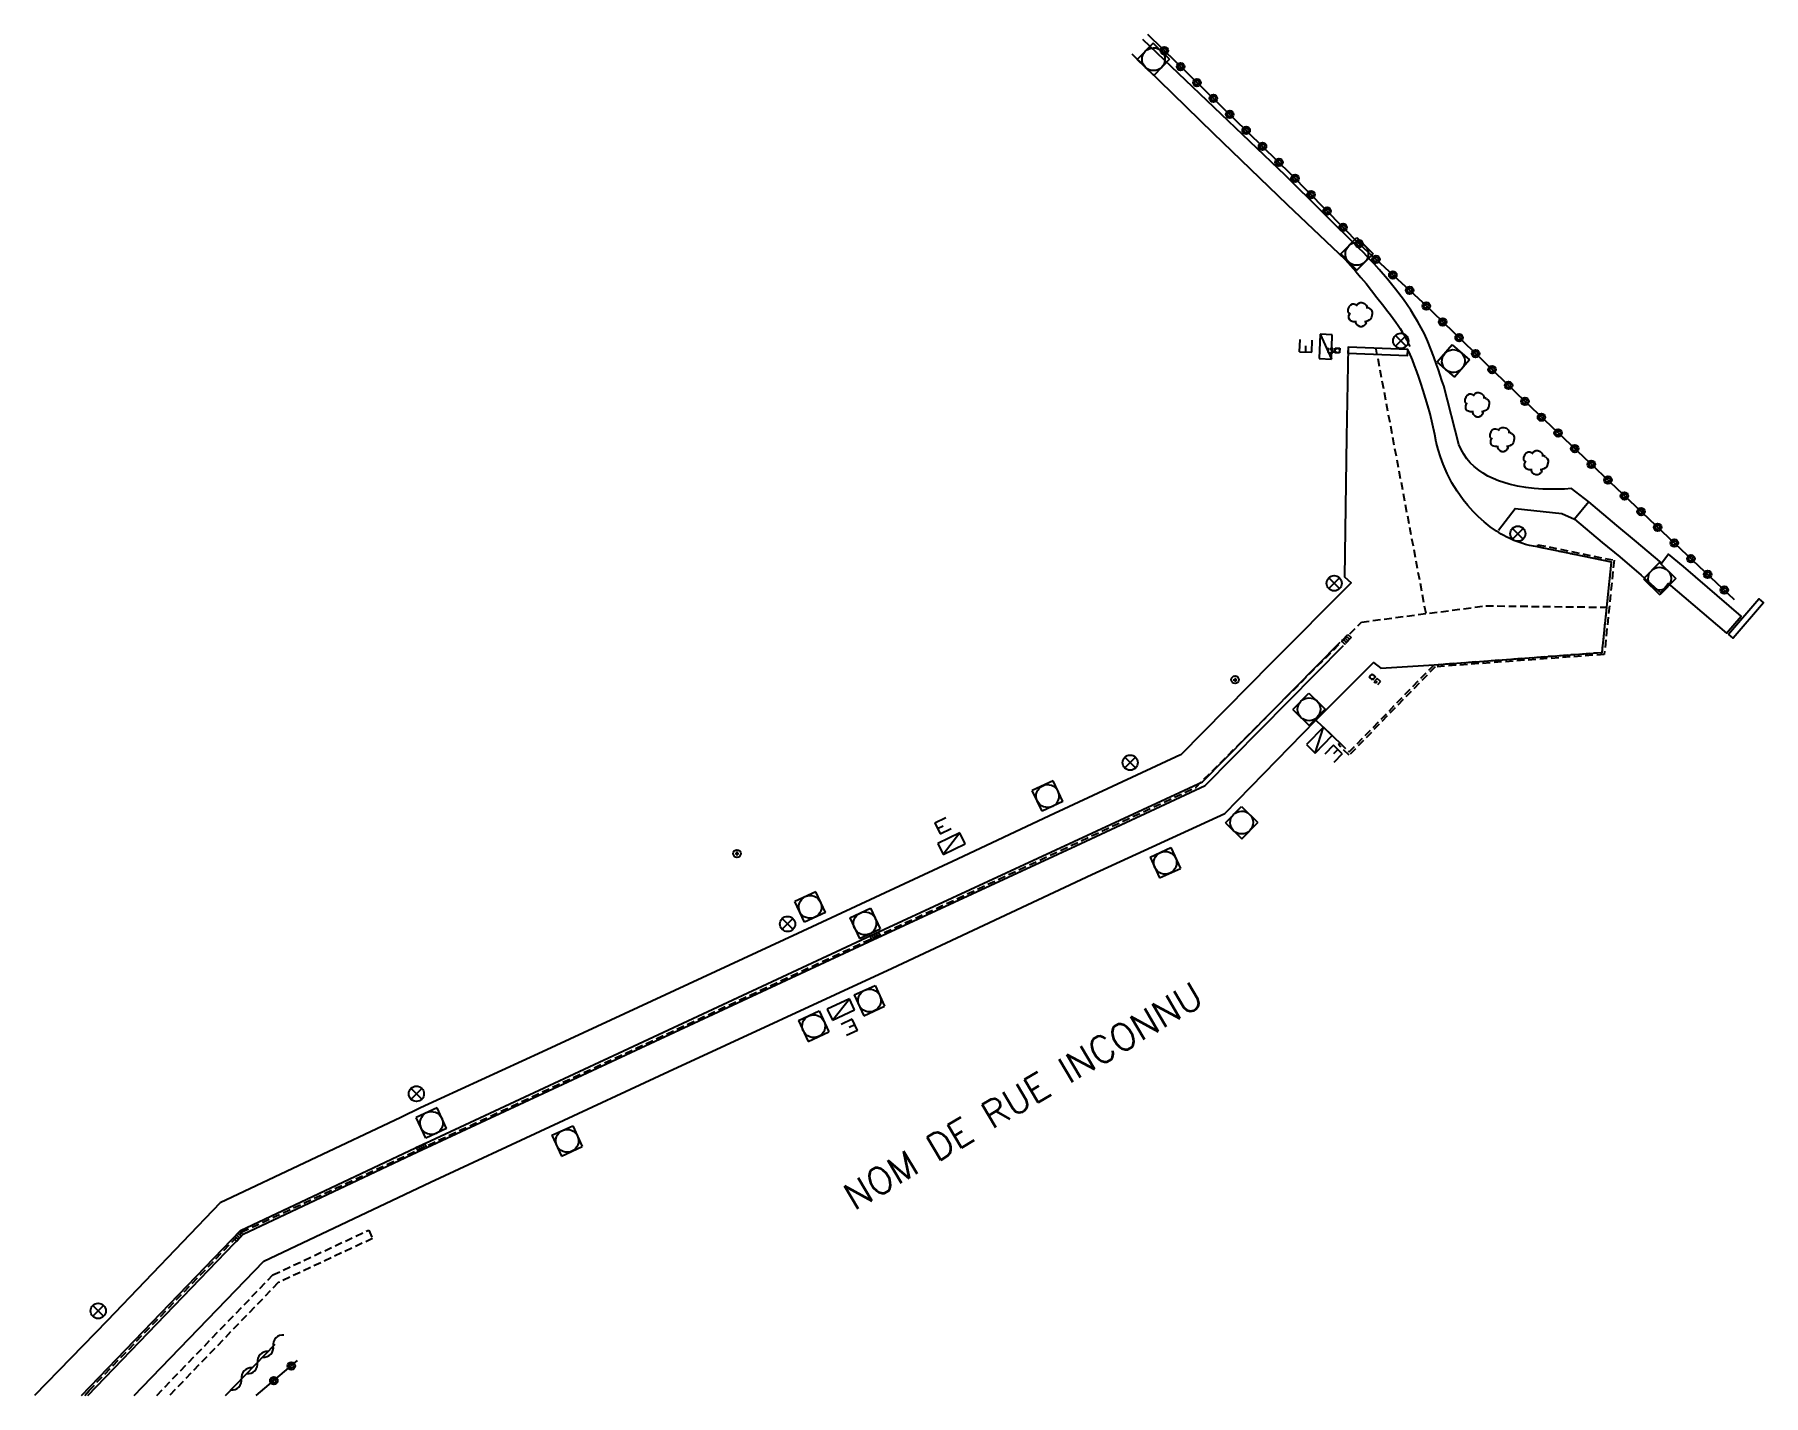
# Model space of a CAD drawing. Header units: millimetres. Extents: x 159000 to 159487, y 157000 to 157996.
# Drawn here: x 159171 to 159284.4, y 157000 to 157089.2 of the extents above; entities that cross this region are included whole.
import ezdxf
from ezdxf.enums import TextEntityAlignment as Align

# ---------------------------------------------------------------- set-up
doc = ezdxf.new("R2010")
doc.units = ezdxf.units.MM
doc.linetypes.add('DASHED', pattern=[0.75, 0.5, -0.25])
doc.layers.get('0').update_dxf_attribs({"linetype": 'CONTINUOUS'})
for name, color, linetype in [('W0001', 6, 'DASHED'), ('W0003', 5, 'CONTINUOUS'), ('W0006', 2, 'CONTINUOUS'), ('W0008', 7, 'CONTINUOUS'), ('W0014', 7, 'CONTINUOUS'), ('W0105', 7, 'CONTINUOUS'), ('W0112', 1, 'DASHED'), ('W0113', 2, 'DASHED'), ('W0300', 7, 'CONTINUOUS'), ('W0310', 3, 'CONTINUOUS'), ('W0322', 7, 'CONTINUOUS'), ('W0400', 7, 'CONTINUOUS'), ('W0411', 7, 'CONTINUOUS'), ('W0420', 7, 'CONTINUOUS'), ('W0425', 7, 'CONTINUOUS'), ('W0430', 7, 'CONTINUOUS'), ('W0469', 7, 'CONTINUOUS'), ('W0856', 7, 'CONTINUOUS'), ('W0989', 7, 'CONTINUOUS')]:
    doc.layers.add(name, color=color, linetype=linetype)
doc.styles.get("Standard").update_dxf_attribs({"font": 'romans.shx', "width": 0.85})

msp = doc.modelspace()

# ---------------------------------------------------------------- texts
at = {"layer": 'W0989'}
msp.add_text('NOM DE RUE INCONNU', height=1.75, rotation=30.5749, dxfattribs=at).set_placement((159224.36, 157012.83), align=Align.MIDDLE_LEFT)

# ---------------------------------------------------------------- blocks, each defined once
blk = doc.blocks.new('T469')
at = {"color": 0, "linetype": 'Continuous', "flags": 128}
for points in [[(-0.35, 0.35), (0.35, -0.35)], [(-0.35, -0.35), (0.35, 0.35)]]:
    blk.add_lwpolyline(points, dxfattribs=at)
at = {"color": 0, "linetype": 'Continuous'}
blk.add_circle((0, 0), 0.5, dxfattribs=at)
blk = doc.blocks.new('T420')
for p, q in [((0.75, 0.75), (-0.75, 0.75)), ((-0.75, 0.75), (-0.75, -0.75)), ((0.75, 0.75), (0.75, -0.75)), ((0.75, -0.75), (-0.75, -0.75))]:
    blk.add_line(p, q)
blk.add_ellipse((0, 0), major_axis=(-0.53, 0.53), ratio=1, start_param=3.926991, end_param=10.210176)
blk = doc.blocks.new('T430')
at = {"flags": 128}
for points in [[(-0.4, 2.1), (0.4, 2.1)], [(-0.4, 2.1), (-0.4, 1.3)], [(-0.4, 1.7), (0, 1.7)], [(-0.4, 1.3), (0.4, 1.3)], [(0.8, 0.8), (-0.8, 0.8)], [(-0.8, 0.8), (-0.8, 0)], [(0.8, 0.8), (-0.8, 0)], [(-0.8, 0), (0.8, 0)], [(0.8, 0), (0.8, 0.8)]]:
    blk.add_lwpolyline(points, dxfattribs=at)
blk = doc.blocks.new('T400')
for p, q in [((-0.15, 0.3), (0.15, 0.3)), ((-0.15, -0.25), (-0.15, 0.3)), ((-0.15, 0.15), (0.15, 0.15)), ((-0.15, 0), (0.15, 0)), ((0.15, 0.3), (0.15, -0.25)), ((-0.15, -0.15), (0.15, -0.15)), ((-0.15, -0.25), (-0.15, -0.3)), ((-0.15, -0.3), (0.15, -0.3)), ((0.15, -0.3), (0.15, -0.25))]:
    blk.add_line(p, q)
blk = doc.blocks.new('T425')
for p, q in [((-0.15, 0.6), (0.15, 0.6)), ((-0.15, 0.6), (-0.15, 0.3)), ((-0.15, 0.3), (0.15, 0.3)), ((-0.15, 0.15), (0.15, 0.15)), ((-0.15, -0.15), (-0.15, 0.15)), ((0, 0.45), (0.15, 0.45)), ((0.15, 0.45), (0.15, 0.3)), ((0.15, 0.15), (0.15, -0.15)), ((0.15, -0.15), (-0.15, -0.15))]:
    blk.add_line(p, q)
blk.add_ellipse((0, 0), major_axis=(-0.106, 0.106), ratio=1, start_param=3.926991, end_param=10.210176)
blk = doc.blocks.new('T300')
for p, q in [((-0.8, 0.51), (-0.86, 0.34)), ((-0.86, 0.34), (-0.86, 0.17)), ((-0.86, 0.17), (-0.74, 0.06)), ((-0.69, 0.63), (-0.8, 0.51)), ((-0.8, -0.06), (-0.74, 0.06)), ((-0.74, 0.06), (-0.69, 0.11)), ((-0.57, 0.69), (-0.69, 0.63)), ((-0.46, 0.69), (-0.57, 0.69)), ((-0.29, 0.63), (-0.46, 0.69)), ((-0.29, 0.63), (-0.17, 0.74)), ((-0.23, 0.57), (-0.29, 0.63)), ((-0.17, 0.74), (-0.06, 0.8)), ((-0.06, 0.8), (0.06, 0.8)), ((0.06, 0.8), (0.23, 0.74)), ((0.23, 0.74), (0.34, 0.63)), ((0.34, 0.63), (0.4, 0.51)), ((0.46, 0.46), (0.34, 0.46)), ((0.4, 0.51), (0.4, 0.46)), ((0.57, 0.4), (0.46, 0.46)), ((0.57, 0.4), (0.69, 0.29)), ((0.69, 0.29), (0.74, 0.17)), ((0.74, 0.06), (0.69, -0.17)), ((0.74, 0.17), (0.74, 0.06)), ((-0.8, -0.17), (-0.8, -0.06)), ((-0.8, -0.23), (-0.8, -0.17)), ((-0.74, -0.34), (-0.8, -0.23)), ((-0.69, -0.4), (-0.74, -0.34)), ((-0.51, -0.46), (-0.69, -0.4)), ((-0.4, -0.46), (-0.51, -0.46)), ((-0.4, -0.46), (-0.34, -0.46)), ((-0.34, -0.46), (-0.34, -0.4)), ((-0.34, -0.51), (-0.34, -0.46)), ((-0.29, -0.63), (-0.34, -0.51)), ((-0.17, -0.74), (-0.29, -0.63)), ((-0.06, -0.8), (-0.17, -0.74)), ((0.06, -0.8), (-0.06, -0.8)), ((0.17, -0.74), (0.06, -0.8)), ((0.23, -0.69), (0.17, -0.74)), ((0.29, -0.46), (0.23, -0.46)), ((0.29, -0.63), (0.23, -0.69)), ((0.46, -0.4), (0.29, -0.46)), ((0.34, -0.51), (0.29, -0.63)), ((0.34, -0.51), (0.34, -0.46)), ((0.57, -0.34), (0.46, -0.4)), ((0.63, -0.29), (0.57, -0.34)), ((0.69, -0.17), (0.63, -0.29))]:
    blk.add_line(p, q)
blk = doc.blocks.new('T856')
for p, q in [((-0.125, 0), (0.125, 0)), ((0, 0.125), (0, -0.125))]:
    blk.add_line(p, q)
blk.add_ellipse((0, 0), major_axis=(-0.177, 0.177), ratio=1, start_param=3.9269908, end_param=10.2101761)
blk = doc.blocks.new('t310o')
at = {"color": 0, "linetype": 'Continuous'}
for centre, start, end in [((-0.5, 0.38), 216.8699, 323.1304), ((0.5, -0.37), 36.8699, 143.1303)]:
    blk.add_arc(centre, 0.625, start, end, dxfattribs=at)
blk = doc.blocks.new('t322o')
at = {"color": 0, "linetype": 'Continuous'}
for radius in [0.25, 0.15]:
    blk.add_circle((0, 0), radius, dxfattribs=at)

# ---------------------------------------------------------------- linework, layer by layer
at = {"layer": 'W0001'}
for points in [[(159262.32, 157051.26), (159259.05, 157068.59)], [(159174.34, 157000), (159174.62, 157000.32), (159184.63, 157010.71), (159247.22, 157039.87), (159258.09, 157050.71), (159266.24, 157051.77), (159274.18, 157051.68)]]:
    msp.add_lwpolyline(points, dxfattribs=at)
at = {"layer": 'W0003'}
for points in [[(159174.12, 157000), (159184.55, 157010.82), (159196.04, 157016.24), (159225.62, 157030.02), (159239.22, 157036.31), (159247.66, 157040.24), (159256.69, 157049.39)], [(159174.54, 157000), (159184.73, 157010.57), (159196.16, 157015.97), (159225.75, 157029.75), (159239.35, 157036.04), (159247.84, 157039.99), (159256.9, 157049.18)]]:
    msp.add_lwpolyline(points, dxfattribs=at)
at = {"layer": 'W0006'}
msp.add_lwpolyline([(159255.09, 157044.28), (159256.68, 157042.77)], dxfattribs=at)
at = {"layer": 'W0008'}
for points in [[(159177.57, 157000), (159178.13, 157000.57), (159186.08, 157008.81), (159197.01, 157013.98), (159212.63, 157021.24), (159227.31, 157028.01), (159240.4, 157034.15), (159249.11, 157038.16), (159255.09, 157044.28), (159258.88, 157048.06), (159259.35, 157047.68), (159262.85, 157047.91), (159273.87, 157048.72), (159274.49, 157054.64), (159269.63, 157055.63), (159269.36, 157055.68), (159269.11, 157055.73), (159268.85, 157055.79), (159268.6, 157055.87), (159268.33, 157055.96), (159268.07, 157056.06), (159267.82, 157056.18), (159267.57, 157056.3), (159267.41, 157056.39), (159267.25, 157056.48), (159267.09, 157056.57), (159266.94, 157056.67), (159266.53, 157056.95), (159266.13, 157057.27), (159265.75, 157057.6), (159265.4, 157057.96), (159265.06, 157058.34), (159264.75, 157058.73), (159264.37, 157059.28), (159264.02, 157059.84), (159263.71, 157060.44), (159263.45, 157061.05), (159263.27, 157061.53), (159263.12, 157062.02), (159262.99, 157062.51), (159262.89, 157063.01), (159262.58, 157064.37), (159262.44, 157064.88), (159262.29, 157065.38), (159262.13, 157065.88), (159261.97, 157066.38), (159261.84, 157066.76), (159261.71, 157067.14), (159261.57, 157067.52), (159261.43, 157067.89), (159261.36, 157068.06), (159261.28, 157068.24), (159261.21, 157068.41), (159261.13, 157068.58), (159257.21, 157068.73), (159257.11, 157062.82), (159256.98, 157053.67), (159257.4, 157053.27), (159252.17, 157048.01), (159246.21, 157041.99)], [(159246.22, 157042), (159237.63, 157038.01), (159231.58, 157035.15), (159221.12, 157030.29), (159204.37, 157022.52), (159196.37, 157018.86), (159195.07, 157018.23), (159183.21, 157012.63), (159175.81, 157004.9), (159171.05, 157000)]]:
    msp.add_lwpolyline(points, dxfattribs=at)
at = {"layer": 'W0014'}
for points in [[(159273, 157058.59), (159271.86, 157059.46), (159271.39, 157059.43), (159270.92, 157059.41), (159270.44, 157059.41), (159269.97, 157059.43), (159269.41, 157059.47), (159268.86, 157059.53), (159268.31, 157059.62), (159267.77, 157059.75), (159267.41, 157059.85), (159267.06, 157059.97), (159266.72, 157060.11), (159266.38, 157060.27), (159266.07, 157060.46), (159265.77, 157060.67), (159265.48, 157060.9), (159265.22, 157061.15), (159264.99, 157061.42), (159264.79, 157061.71), (159264.62, 157062.02), (159264.47, 157062.34), (159263.48, 157066.19), (159263.36, 157066.54), (159263.25, 157066.89), (159263.13, 157067.24), (159263.01, 157067.59), (159262.83, 157068.1), (159262.63, 157068.61), (159262.43, 157069.11), (159262.21, 157069.61), (159262, 157070), (159261.78, 157070.39), (159261.55, 157070.78), (159261.31, 157071.16), (159260.83, 157071.85), (159260.32, 157072.53), (159259.79, 157073.19), (159259.24, 157073.83), (159258.91, 157074.2), (159258.57, 157074.55), (159258.23, 157074.91), (159257.88, 157075.25), (159253.1, 157079.98), (159243.75, 157088.9)], [(159243.01, 157087.97), (159248.36, 157082.77), (159253.21, 157078.08), (159257.02, 157074.47), (159257.37, 157074.09), (159257.71, 157073.7), (159258.05, 157073.3), (159258.38, 157072.9), (159258.75, 157072.45), (159259.1, 157071.99), (159259.46, 157071.53), (159259.81, 157071.07), (159259.98, 157070.84), (159260.16, 157070.61), (159260.33, 157070.38), (159260.5, 157070.15), (159260.63, 157069.95), (159260.76, 157069.74), (159260.88, 157069.53), (159261, 157069.31), (159261.07, 157069.18), (159261.13, 157069.04), (159261.19, 157068.91), (159261.25, 157068.77)], [(159267.06, 157056.74), (159268.16, 157058.15), (159271.23, 157057.82), (159272.05, 157057.46)]]:
    msp.add_lwpolyline(points, dxfattribs=at)
at = {"layer": 'W0105'}
msp.add_lwpolyline([(159273, 157058.59), (159272.05, 157057.46), (159273.86, 157055.93), (159275.03, 157054.98), (159276.43, 157053.78), (159277.71, 157052.63), (159278.2, 157053.24), (159282.02, 157049.98), (159282.98, 157051.09), (159279.21, 157054.34), (159278.23, 157055.15), (159277.79, 157054.56), (159276, 157056.08), (159274.83, 157057.03)], close=True, dxfattribs=at)
at = {"layer": 'W0112'}
msp.add_lwpolyline([(159179.06, 157000), (159186.68, 157007.9), (159192.97, 157010.84), (159193.22, 157010.29), (159187.03, 157007.4), (159179.9, 157000)], dxfattribs=at)
at = {"layer": 'W0113'}
msp.add_lwpolyline([(159256.68, 157042.77), (159257.27, 157042.19), (159262.85, 157047.91), (159273.87, 157048.72), (159274.49, 157054.64), (159269.63, 157055.63), (159269.66, 157055.78), (159274.65, 157054.76), (159274.01, 157048.58), (159262.92, 157047.77), (159257.27, 157041.98), (159256.57, 157042.67)], close=True, dxfattribs=at)
at = {"layer": 'W0310'}
msp.add_lwpolyline([(159183.58, 157000), (159186.83, 157003.35)], dxfattribs=at)
at = {"layer": 'W0322'}
for points in [[(159282.56, 157052.17), (159278.66, 157055.83), (159268.84, 157065.14), (159262.11, 157071.65), (159257.97, 157075.47), (159253.5, 157080.04), (159244.07, 157089.23)], [(159185.59, 157000), (159188.3, 157002.28)]]:
    msp.add_lwpolyline(points, dxfattribs=at)
at = {"layer": 'W0411'}
for points in [[(159261.13, 157068.58), (159257.21, 157068.73), (159257.19, 157068.33), (159261.11, 157068.18)], [(159282.16, 157049.91), (159284.14, 157052.23), (159284.45, 157051.97), (159282.47, 157049.65)]]:
    msp.add_lwpolyline(points, close=True, dxfattribs=at)

# ---------------------------------------------------------------- block references
at = {"layer": 'W0300'}
for p in [(159258.05, 157070.86), (159265.72, 157064.95), (159267.36, 157062.67), (159269.58, 157061.15)]:
    msp.add_blockref('T300', p, dxfattribs=at)
at = {"layer": 'W0310', "rotation": 45.78824675728254}
for p in [(159186.71, 157003.23), (159185.67, 157002.15), (159184.62, 157001.08)]:
    msp.add_blockref('t310o', p, dxfattribs=at)
at = {"layer": 'W0322'}
for p, rotation in [((159245.15, 157088.18), 135.729828310612), ((159246.22, 157087.13), 135.729828310612), ((159247.29, 157086.08), 135.729828310612), ((159248.37, 157085.04), 135.729828310612), ((159249.44, 157083.99), 135.729828310612), ((159250.52, 157082.94), 135.729828310612), ((159251.59, 157081.9), 135.729828310612), ((159252.67, 157080.85), 135.729828310612), ((159253.73, 157079.8), 134.4179348128127), ((159254.78, 157078.73), 134.4179348128127), ((159255.83, 157077.65), 134.4179348128127), ((159256.88, 157076.58), 134.4179348128127), ((159257.93, 157075.51), 134.4179348128127), ((159259.03, 157074.49), 137.2894977783208), ((159260.14, 157073.47), 137.2894977783208), ((159261.24, 157072.46), 137.2894977783208), ((159262.33, 157071.43), 135.9492726083606), ((159263.41, 157070.39), 135.9492726083606), ((159264.49, 157069.35), 135.9492726083606), ((159265.57, 157068.31), 135.9492726083606), ((159266.65, 157067.26), 135.9492726083606), ((159267.73, 157066.22), 135.9492726083606), ((159268.8, 157065.18), 135.9492726083606), ((159269.89, 157064.14), 136.5308705722267), ((159270.98, 157063.11), 136.5308705722267), ((159272.07, 157062.08), 136.5308705722267), ((159273.16, 157061.05), 136.5308705722267), ((159274.25, 157060.02), 136.5308705722267), ((159275.33, 157058.98), 136.5308705722267), ((159276.42, 157057.95), 136.5308705722267), ((159277.51, 157056.92), 136.5308705722267), ((159278.6, 157055.89), 136.5308705722267), ((159279.69, 157054.86), 136.7853946104382), ((159280.79, 157053.83), 136.7853946104382), ((159281.88, 157052.81), 136.7853946104382), ((159187.88, 157001.93), 40.14846299571071), ((159186.74, 157000.97), 40.14846299571071)]:
    msp.add_blockref('t322o', p, dxfattribs=dict(at, rotation=rotation))
at = {"layer": 'W0400'}
for p, rotation in [((159257.09, 157049.58), 316.5334541144513), ((159226.17, 157030.11), 296.4637788819595), ((159196.42, 157016.25), 294.8774622012577), ((159184.39, 157010.43), 316.0418864579278)]:
    msp.add_blockref('T400', p, dxfattribs=dict(at, rotation=rotation))
at = {"layer": 'W0420'}
for p, rotation in [((159244.44, 157087.61), 315.7598042751017), ((159257.78, 157074.85), 134.7179676455525), ((159264.11, 157067.82), 49.28796816575083), ((159277.64, 157053.55), 46.01981338781023), ((159254.64, 157044.99), 135.4494112798383), ((159237.49, 157039.3), 295.0306408460293), ((159250.22, 157037.56), 135.7886052305418), ((159245.21, 157034.92), 114.6187234176413), ((159221.92, 157032.03), 295.036449831162), ((159225.51, 157030.95), 114.973431822776), ((159225.81, 157025.89), 114.6616081940125), ((159222.15, 157024.21), 114.8397719375033), ((159197.08, 157017.86), 294.9034803709162), ((159205.98, 157016.69), 114.630913309893)]:
    msp.add_blockref('T420', p, dxfattribs=dict(at, rotation=rotation))
at = {"layer": 'W0425'}
for p, rotation in [((159256.5, 157068.51), 88.26264501938465), ((159258.79, 157047.11), 226.652214270788)]:
    msp.add_blockref('T425', p, dxfattribs=dict(at, rotation=rotation))
at = {"layer": 'W0430'}
for p, rotation in [((159256.14, 157068.75), 87.79456594980776), ((159255.04, 157043.25), 225.608371589596), ((159231.37, 157035.82), 25.64633544936676), ((159223.77, 157025.67), 205.034555441663)]:
    msp.add_blockref('T430', p, dxfattribs=dict(at, rotation=rotation))
at = {"layer": 'W0469'}
for p in [(159260.66, 157069.14), (159268.34, 157056.5), (159256.29, 157053.25), (159242.91, 157041.49), (159220.44, 157030.91), (159196.09, 157019.78), (159175.22, 157005.54)]:
    msp.add_blockref('T469', p, dxfattribs=at)
at = {"layer": 'W0856'}
for p in [(159249.79, 157046.92), (159217.12, 157035.53)]:
    msp.add_blockref('T856', p, dxfattribs=at)

msp.set_redraw_order([(e.dxf.handle, doc.entitydb.next_handle()) for e in msp.query("TEXT MTEXT ATTDEF DIMENSION ARC_DIMENSION")])  # texts and dimensions are drawn at this point

doc.saveas('drawing.dxf')
